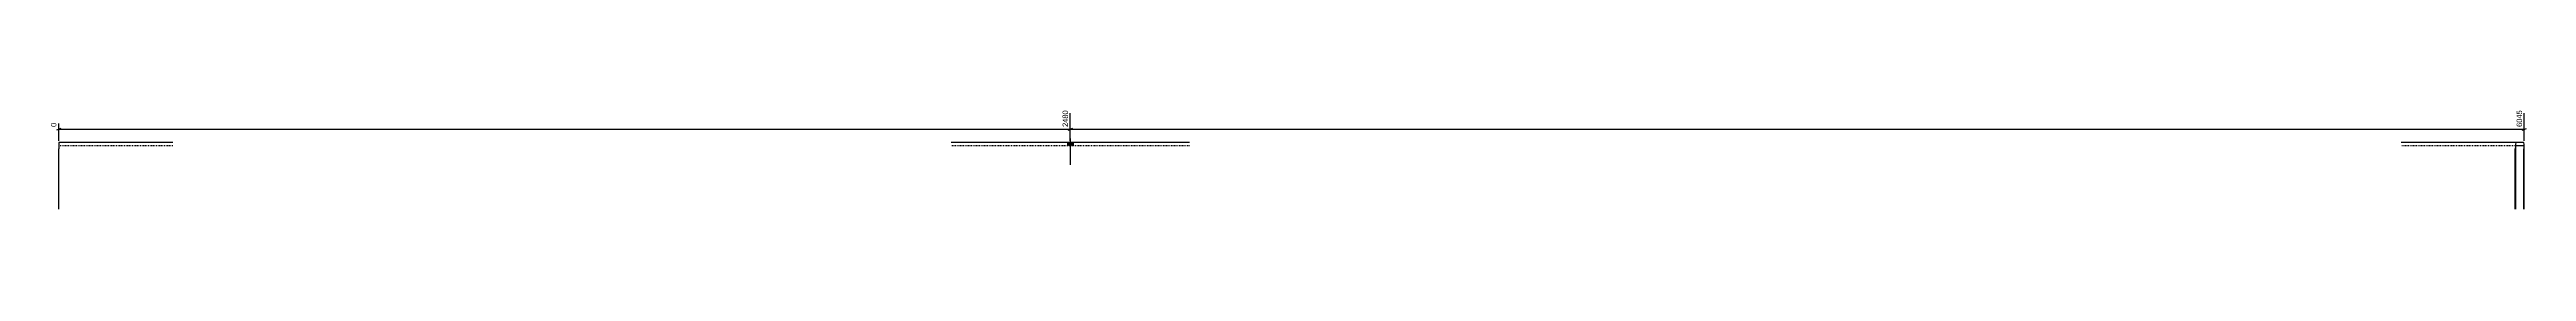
# Model space of a CAD drawing. Header units: millimetres. Extents: x 8 to 18357, y 10 to 295.
# Drawn here: x 8 to 6080, y 26 to 266 of the extents above; entities that cross this region are included whole.
import ezdxf

# ---------------------------------------------------------------- set-up
doc = ezdxf.new("R2010")
doc.units = ezdxf.units.MM
doc.linetypes.add('DXK_LINE_DOT2', pattern=[3.9198, 1.9599, -1.9599])
doc.layers.add('MÅLSÆTNING', color=7, linetype='Continuous')
doc.layers.add('STÅL', color=7, linetype='Continuous')
doc.styles.add('Arial Narrow', font='ARIALN.TTF', dxfattribs={"height": 0.2})

msp = doc.modelspace()

# ---------------------------------------------------------------- hatches: boundary and pattern name
at = {"layer": 'STÅL', "linetype": 'Continuous'}
msp.add_hatch(color=3, dxfattribs=at).paths.add_polyline_path([(2517.1, 190.5), (2503.1, 190.5), (2503.1, 182.5), (2517.1, 182.5)])

# ---------------------------------------------------------------- linework, layer by layer
at = {"layer": 'MÅLSÆTNING', "color": 7, "linetype": 'Continuous'}
for p, q in [((2510.1, 194), (2510.1, 262.8)), ((6074.7, 194), (6074.7, 262.8)), ((35.4, 224.8), (24.9, 220.6)), ((30.1, 194), (30.1, 237.2)), ((30.1, 222.7), (2510.1, 222.7)), ((2504.9, 220.6), (2515.4, 224.8)), ((6069.4, 220.6), (6079.9, 224.8))]:
    msp.add_line(p, q, dxfattribs=at)
at = {"layer": 'STÅL', "color": 2, "linetype": 'Continuous'}
for p, q in [((30.1, 190.5), (30.1, 174.5)), ((310.1, 190.5), (30.1, 190.5)), ((2802.1, 190.5), (2218.1, 190.5)), ((6072.7, 190.5), (5772.6, 190.5)), ((6053.2, 185.8), (6052.7, 180.6)), ((6053.8, 189.3), (6053.2, 185.8)), ((6054.5, 190.5), (6053.8, 189.3)), ((6054.2, 181.9), (6054.5, 182.5)), ((6072.7, 182.5), (6054.5, 182.5)), ((6073.5, 189.3), (6072.7, 190.5)), ((6072.7, 182.5), (6073.1, 181.9)), ((6074.1, 185.8), (6073.5, 189.3)), ((6074.5, 180.6), (6074.1, 185.8)), ((30.1, 26.5), (30.1, 174.5)), ((6052.7, 180.6), (6052.6, 174.5)), ((6052.6, 26.5), (6052.6, 174.5)), ((6053.6, 177.6), (6053.8, 180.2)), ((6053.6, 174.5), (6053.6, 177.6)), ((6053.6, 26.5), (6053.6, 174.5)), ((6053.8, 180.2), (6054.2, 181.9)), ((6073.1, 181.9), (6073.4, 180.2)), ((6073.4, 180.2), (6073.6, 177.6)), ((6073.6, 177.6), (6073.7, 174.5)), ((6073.7, 26.5), (6073.7, 174.5)), ((6074.7, 174.5), (6074.5, 180.6)), ((6074.7, 26.5), (6074.7, 174.5))]:
    msp.add_line(p, q, dxfattribs=at)
at = {"layer": 'STÅL', "color": 7, "linetype": 'DXK_LINE_DOT2'}
for p, q in [((30.1, 190.5), (30.1, 185.8)), ((310.1, 182.5), (30.1, 182.5)), ((2802.1, 182.5), (2218.1, 182.5)), ((6054.5, 182.5), (5772.6, 182.5))]:
    msp.add_line(p, q, dxfattribs=at)
at = {"layer": 'STÅL', "color": 3, "linetype": 'Continuous'}
for p, q in [((2503.1, 190.5), (2503.1, 182.5)), ((2510.1, 200.5), (2510.1, 135.5)), ((2517.1, 190.5), (2517.1, 182.5))]:
    msp.add_line(p, q, dxfattribs=at)

# ---------------------------------------------------------------- next in the draw order: wipeouts: each hides what was drawn before it
at = {"color": 0, "linetype": 'Continuous'}
for points in [[(2507.3, 265.6), (2487.7, 265.6), (2487.7, 225.8), (2507.3, 225.8)], [(27.3, 240), (7.7, 240), (7.7, 225.8), (27.3, 225.8)]]:
    msp.add_wipeout(points, dxfattribs=at).dxf.layer = 'MÅLSÆTNING'

# ---------------------------------------------------------------- next in the draw order: linework, layer by layer
at = {"layer": 'MÅLSÆTNING', "color": 7, "linetype": 'Continuous'}
for p, q in [((2510.1, 194), (2510.1, 262.8)), ((2515.4, 224.8), (2504.9, 220.6)), ((2510.1, 222.7), (6074.7, 222.7))]:
    msp.add_line(p, q, dxfattribs=at)

# ---------------------------------------------------------------- next in the draw order: texts
at = {"layer": 'MÅLSÆTNING', "color": 3, "linetype": 'Continuous', "style": 'Arial Narrow'}
for s, height, p in [('2480', 13.36, (2504.5, 228.6)), ('0', 13.4, (24.5, 228.6))]:
    msp.add_text(s, height=height, rotation=90.00021, dxfattribs=at).set_placement(p)

# ---------------------------------------------------------------- next in the draw order: wipeouts: each hides what was drawn before it
at = {"color": 0, "linetype": 'Continuous'}
msp.add_wipeout([(6071.9, 265.6), (6052.3, 265.6), (6052.3, 225.8), (6071.9, 225.8)], dxfattribs=at).dxf.layer = 'MÅLSÆTNING'

# ---------------------------------------------------------------- next in the draw order: texts
at = {"layer": 'MÅLSÆTNING', "color": 3, "linetype": 'Continuous', "style": 'Arial Narrow'}
msp.add_text('6045', height=13.36, rotation=90.00021, dxfattribs=at).set_placement((6069.1, 228.6))

doc.saveas('drawing.dxf')
